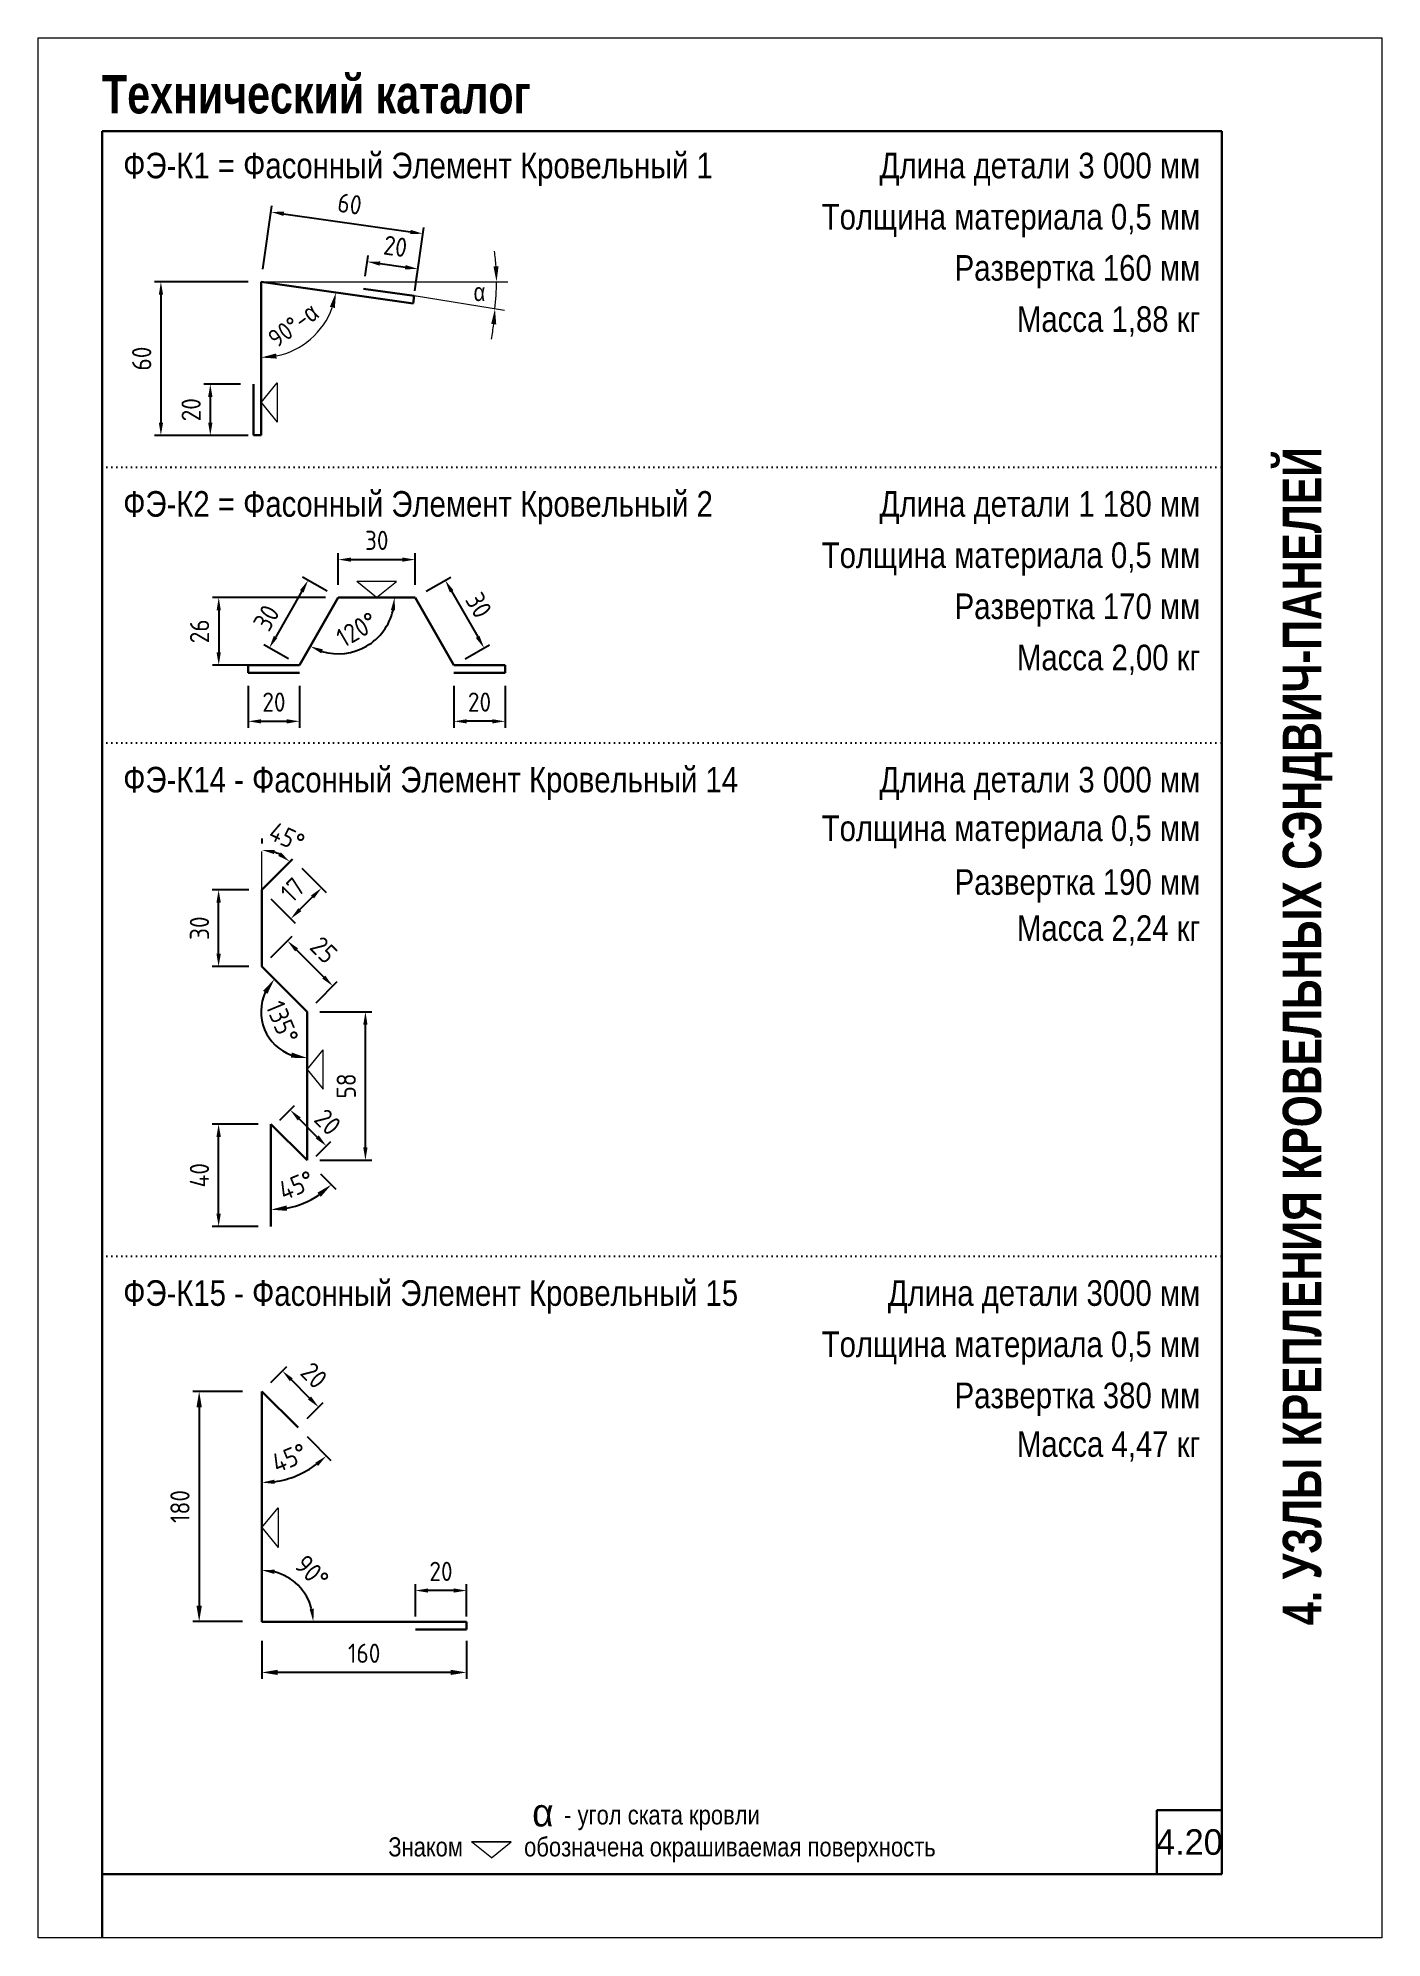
# Model space of a CAD drawing. Extents: x 5821 to 16321, y -13531 to 5774.
# Drawn here: x 15271 to 16321, y -11304 to -9819 of the extents above; entities that cross this region are included whole.
import ezdxf
from ezdxf.enums import TextEntityAlignment as Align

# ---------------------------------------------------------------- set-up
doc = ezdxf.new("R2010")
doc.units = 0
doc.header["$LTSCALE"] = 3
doc.linetypes.add('DOT2', pattern=[0.125, 0, -0.125])
doc.layers.get('0').update_dxf_attribs({"linetype": 'CONTINUOUS', "lineweight": 30})
doc.layers.get('DEFPOINTS').update_dxf_attribs({"linetype": 'CONTINUOUS'})
for name, color, linetype, lineweight in [('new_fill', 8, 'CONTINUOUS', 13), ('RAZMER', 7, 'CONTINUOUS', 9), ('Нащельники', 1, 'CONTINUOUS', 30)]:
    doc.layers.add(name, color=color, linetype=linetype, lineweight=lineweight)
doc.layers.add('Punktir', color=7, linetype='CONTINUOUS')
doc.styles.add('LOGO', font='HATTEN.TTF')
doc.styles.add('ROMANS', font='romans.shx', dxfattribs={"width": 0.85})
doc.styles.add('style1', font='ARIALN.TTF')
doc.styles.add('style2', font='impact.TTF')
doc.dimstyles.new('2.5', dxfattribs={"dimscale": 5, "dimtxt": 3, "dimasz": 2, "dimexe": 1, "dimexo": 2, "dimgap": 0, "dimtad": 0, "dimdec": 0, "dimlfac": 0.5, "dimzin": 9, "dimdsep": 46, "dimtxsty": 'ROMANS', "dimcen": -3, "dimdle": 1, "dimclrd": 256, "dimclre": 256, "dimclrt": 256, "dimadec": 0, "dimazin": 0, "dimtfac": 1, "dimtdec": 0, "dimtofl": 0, "dimtmove": 2, "dimatfit": 3, "dimfxl": 0, "dimtvp": 1, "dimtolj": 1, "dimtzin": 9, "dimarcsym": 0})
doc.dimstyles.new('5', dxfattribs={"dimscale": 5, "dimtxt": 3, "dimasz": 2.5, "dimexe": 1, "dimexo": 3, "dimgap": 0, "dimtad": 0, "dimdec": 0, "dimzin": 9, "dimdsep": 46, "dimtxsty": 'ROMANS', "dimblk2": 'OBLIQUE', "dimcen": -3, "dimdle": 1.5, "dimclrd": 256, "dimclre": 256, "dimclrt": 256, "dimadec": 0, "dimazin": 0, "dimtfac": 1, "dimtdec": 0, "dimtofl": 0, "dimtmove": 2, "dimatfit": 3, "dimfxl": 0, "dimtvp": 1, "dimtolj": 1, "dimtzin": 9, "dimarcsym": 0})
doc.dimstyles.get("Standard").update_dxf_attribs({"dimscale": 0, "dimtxt": 3, "dimasz": 3, "dimexe": 2.5, "dimexo": 2.5, "dimgap": 1.5, "dimtad": 0, "dimdec": 0, "dimzin": 9, "dimdsep": 46, "dimtxsty": 'ROMANS', "dimcen": -3, "dimdle": 1.25, "dimadec": 0, "dimazin": 0, "dimtfac": 0.75, "dimtdec": 0, "dimtofl": 0, "dimtmove": 2, "dimatfit": 3, "dimfxl": 0, "dimtvp": 1.5, "dimtolj": 1, "dimtzin": 0, "dimarcsym": 0})

msp = doc.modelspace()

# ---------------------------------------------------------------- texts
at = {"style": 'style1'}
for s, p in [('ФЭ-К1 = Фасонный Элемент Кровельный 1', (15337.63, -9928.41)), ('ФЭ-К2 = Фасонный Элемент Кровельный 2', (15337.63, -10192.89)), ('ФЭ-К14 - Фасонный Элемент Кровельный 14', (15337.63, -10408.4)), ('ФЭ-К15 - Фасонный Элемент Кровельный 15', (15337.63, -10809.66))]:
    msp.add_text(s, height=20, dxfattribs=at).set_placement(p)
for s, p in [('Длина детали 3 000 мм', (16179.09, -9928.41)), ('Толщина материала 0,5 мм', (16179.09, -9968.43)), ('Развертка 160 мм', (16179.09, -10008.43)), ('Масса 1,88 кг', (16179.09, -10048.43)), ('Длина детали 1 180 мм', (16179.09, -10192.89)), ('Толщина материала 0,5 мм', (16179.09, -10232.93)), ('Развертка 170 мм', (16179.09, -10272.91)), ('Масса 2,00 кг', (16179.09, -10312.91)), ('Длина детали 3 000 мм', (16179.09, -10408.4)), ('Толщина материала 0,5 мм', (16179.09, -10446.42)), ('Развертка 190 мм', (16179.09, -10488.42)), ('Масса 2,24 кг', (16179.09, -10524.4)), ('Длина детали 3000 мм', (16179.09, -10809.66)), ('Толщина материала 0,5 мм', (16179.09, -10849.7)), ('Развертка 380 мм', (16179.09, -10889.68)), ('Масса 4,47 кг', (16179.09, -10927.68))]:
    msp.add_text(s, height=20, dxfattribs=at).set_placement(p, align=Align.RIGHT)
for s, p in [('- угол ската кровли', (15758.59, -11215)), ('Знаком          обозначена окрашиваемая поверхность', (15758.59, -11240))]:
    msp.add_text(s, height=15, dxfattribs=at).set_placement(p, align=Align.CENTER)
at = {"insert": (15665.56, -11205.89), "char_height": 13, "attachment_point": 5, "style": 'style1'}
msp.add_mtext('\\A1;{\\fGreekS|b0|i0|c204|p0;\\H1.667x;a}', dxfattribs=at)
at = {"layer": 'new_fill', "style": 'style2'}
msp.add_text('Технический каталог', height=30, dxfattribs=at).set_placement((15321.1, -9877.69))
msp.add_text('4. УЗЛЫ КРЕПЛЕНИЯ КРОВЕЛЬНЫХ СЭНДВИЧ-ПАНЕЛЕЙ', height=30, rotation=90, dxfattribs=at).set_placement((16258.59, -10598.86), align=Align.MIDDLE_CENTER)
at = {"layer": 'new_fill', "style": 'LOGO'}
msp.add_text('4.20', height=20, dxfattribs=at).set_placement((16170.64, -11228.74), align=Align.MIDDLE_CENTER)
at = {"layer": 'RAZMER', "insert": (15616.01, -10017.4), "char_height": 14, "attachment_point": 5, "style": 'ROMANS'}
msp.add_mtext('\\A1;{\\fGreekS|b0|i0|c204|p0;α}', dxfattribs=at)

# ---------------------------------------------------------------- blocks, each defined once
blk = doc.blocks.new('*D1425')
at = {"layer": 'DEFPOINTS', "color": 0, "transparency": 16777216}
for p in [(15412.2, -10667.6), (15453, -10667.6), (15453, -10747.6)]:
    blk.add_point(p, dxfattribs=at)
at = {"layer": 'RAZMER', "lineweight": -2, "transparency": 16777216}
for p, q in [((15443, -10667.6), (15407.2, -10667.6)), ((15412.2, -10737.6), (15412.2, -10677.6)), ((15443, -10747.6), (15407.2, -10747.6))]:
    blk.add_line(p, q, dxfattribs=at)
at = {"layer": 'RAZMER', "transparency": 16777216}
for points in [[(15410.5, -10677.6), (15413.9, -10677.6), (15412.2, -10667.6)], [(15410.5, -10737.6), (15413.9, -10737.6), (15412.2, -10747.6)]]:
    blk.add_solid(points, dxfattribs=at)
at = {"layer": 'RAZMER', "transparency": 16777216, "insert": (15397.2, -10707.6), "char_height": 15, "attachment_point": 5, "rotation": 90, "style": 'ROMANS'}
blk.add_mtext('\\A1;40', dxfattribs=at)
blk = doc.blocks.new('*D1426')
at = {"layer": 'DEFPOINTS', "color": 0, "transparency": 16777216}
for p in [(15481.3, -10579.8), (15526.9, -10579.8), (15481.3, -10695.9)]:
    blk.add_point(p, dxfattribs=at)
at = {"layer": 'RAZMER', "lineweight": -2, "transparency": 16777216}
for p, q in [((15491.3, -10579.8), (15531.9, -10579.8)), ((15526.9, -10685.9), (15526.9, -10589.8)), ((15491.3, -10695.9), (15531.9, -10695.9))]:
    blk.add_line(p, q, dxfattribs=at)
at = {"layer": 'RAZMER', "transparency": 16777216}
for points in [[(15525.2, -10589.8), (15528.5, -10589.8), (15526.9, -10579.8)], [(15525.2, -10685.9), (15528.5, -10685.9), (15526.9, -10695.9)]]:
    blk.add_solid(points, dxfattribs=at)
at = {"layer": 'RAZMER', "transparency": 16777216, "insert": (15511.9, -10637.8), "char_height": 15, "attachment_point": 5, "rotation": 90, "style": 'ROMANS'}
blk.add_mtext('\\A1;58', dxfattribs=at)
blk = doc.blocks.new('*D1427')
at = {"layer": 'DEFPOINTS', "color": 0, "transparency": 16777216}
for p in [(15412.2, -10484.5), (15445.9, -10484.5), (15445.9, -10544.5)]:
    blk.add_point(p, dxfattribs=at)
at = {"layer": 'RAZMER', "lineweight": -2, "transparency": 16777216}
for p, q in [((15435.9, -10484.5), (15407.2, -10484.5)), ((15412.2, -10534.5), (15412.2, -10494.5)), ((15435.9, -10544.5), (15407.2, -10544.5))]:
    blk.add_line(p, q, dxfattribs=at)
at = {"layer": 'RAZMER', "transparency": 16777216}
for points in [[(15410.5, -10494.5), (15413.9, -10494.5), (15412.2, -10484.5)], [(15410.5, -10534.5), (15413.9, -10534.5), (15412.2, -10544.5)]]:
    blk.add_solid(points, dxfattribs=at)
at = {"layer": 'RAZMER', "transparency": 16777216, "insert": (15397.2, -10514.5), "char_height": 15, "attachment_point": 5, "rotation": 90, "style": 'ROMANS'}
blk.add_mtext('\\A1;30', dxfattribs=at)
blk = doc.blocks.new('*D1428')
at = {"layer": 'DEFPOINTS', "color": 0, "transparency": 16777216}
for p in [(15470, -10460.4), (15492.6, -10483.1), (15445.9, -10484.5)]:
    blk.add_point(p, dxfattribs=at)
at = {"layer": 'RAZMER', "lineweight": -2, "transparency": 16777216}
for p, q in [((15477.1, -10467.5), (15496.2, -10486.6)), ((15453, -10491.5), (15472.1, -10510.6)), ((15475.6, -10500), (15485.5, -10490.1))]:
    blk.add_line(p, q, dxfattribs=at)
at = {"layer": 'RAZMER', "transparency": 16777216}
for points in [[(15484.4, -10488.9), (15486.7, -10491.3), (15492.6, -10483.1)], [(15474.5, -10498.8), (15476.8, -10501.2), (15468.6, -10507.1)]]:
    blk.add_solid(points, dxfattribs=at)
at = {"layer": 'RAZMER', "transparency": 16777216, "insert": (15470, -10484.5), "char_height": 15, "attachment_point": 5, "rotation": 45, "style": 'ROMANS'}
blk.add_mtext('\\A1;17', dxfattribs=at)
blk = doc.blocks.new('*D1450')
at = {"layer": 'DEFPOINTS', "color": 0, "transparency": 16777216}
for p in [(15571.9, -9971.7), (15445.3, -10009.3), (15564.1, -10026.3)]:
    blk.add_point(p, dxfattribs=at)
at = {"layer": 'RAZMER', "lineweight": -2, "transparency": 16777216}
for p, q in [((15446.7, -9999.4), (15453.8, -9949.8)), ((15463, -9956.1), (15562, -9970.3)), ((15565.5, -10016.4), (15572.6, -9966.8))]:
    blk.add_line(p, q, dxfattribs=at)
at = {"layer": 'RAZMER', "transparency": 16777216}
for points in [[(15463.3, -9954.5), (15462.8, -9957.8), (15453.1, -9954.7)], [(15562.2, -9968.7), (15561.8, -9972), (15571.9, -9971.7)]]:
    blk.add_solid(points, dxfattribs=at)
at = {"layer": 'RAZMER', "transparency": 16777216, "insert": (15514.6, -9948.4), "char_height": 15, "attachment_point": 5, "rotation": 351.8624, "style": 'ROMANS'}
blk.add_mtext('\\A1;60', dxfattribs=at)
blk = doc.blocks.new('*D1429')
at = {"layer": 'DEFPOINTS', "color": 0, "transparency": 16777216}
for p in [(15568, -9999.3), (15525.4, -10014.7), (15565, -10020.3)]:
    blk.add_point(p, dxfattribs=at)
at = {"layer": 'RAZMER', "lineweight": -2, "transparency": 16777216}
for p, q in [((15526.8, -10004.8), (15529.1, -9988.7)), ((15538.3, -9995), (15558.1, -9997.9)), ((15566.4, -10010.4), (15568.7, -9994.3))]:
    blk.add_line(p, q, dxfattribs=at)
at = {"layer": 'RAZMER', "transparency": 16777216}
for points in [[(15538.5, -9993.4), (15538, -9996.7), (15528.4, -9993.6)], [(15558.3, -9996.2), (15557.8, -9999.5), (15568, -9999.3)]]:
    blk.add_solid(points, dxfattribs=at)
at = {"layer": 'RAZMER', "transparency": 16777216, "insert": (15550.3, -9981.6), "char_height": 15, "attachment_point": 5, "rotation": 351.8624, "style": 'ROMANS'}
blk.add_mtext('\\A1;20', dxfattribs=at)
blk = doc.blocks.new('*D1430')
at = {"layer": 'DEFPOINTS', "color": 0, "transparency": 16777216}
for p in [(15445.3, -10009.3), (15367.1, -10129.3), (15445.3, -10129.3)]:
    blk.add_point(p, dxfattribs=at)
at = {"layer": 'RAZMER', "lineweight": -2, "transparency": 16777216}
for p, q in [((15435.3, -10009.3), (15362.1, -10009.3)), ((15367.1, -10019.3), (15367.1, -10119.3)), ((15435.3, -10129.3), (15362.1, -10129.3))]:
    blk.add_line(p, q, dxfattribs=at)
at = {"layer": 'RAZMER', "transparency": 16777216}
for points in [[(15365.5, -10019.3), (15368.8, -10019.3), (15367.1, -10009.3)], [(15365.5, -10119.3), (15368.8, -10119.3), (15367.1, -10129.3)]]:
    blk.add_solid(points, dxfattribs=at)
at = {"layer": 'RAZMER', "transparency": 16777216, "insert": (15352.1, -10069.3), "char_height": 15, "attachment_point": 5, "rotation": 90, "style": 'ROMANS'}
blk.add_mtext('\\A1;60', dxfattribs=at)
blk = doc.blocks.new('*D1431')
at = {"layer": 'DEFPOINTS', "color": 0, "transparency": 16777216}
for p in [(15439.3, -10089.3), (15405.7, -10129.3), (15439.3, -10129.3)]:
    blk.add_point(p, dxfattribs=at)
at = {"layer": 'RAZMER', "lineweight": -2, "transparency": 16777216}
for p, q in [((15429.3, -10089.3), (15400.7, -10089.3)), ((15405.7, -10099.3), (15405.7, -10119.3)), ((15429.3, -10129.3), (15400.7, -10129.3))]:
    blk.add_line(p, q, dxfattribs=at)
at = {"layer": 'RAZMER', "transparency": 16777216}
for points in [[(15404, -10099.3), (15407.4, -10099.3), (15405.7, -10089.3)], [(15404, -10119.3), (15407.4, -10119.3), (15405.7, -10129.3)]]:
    blk.add_solid(points, dxfattribs=at)
at = {"layer": 'RAZMER', "transparency": 16777216, "insert": (15390.7, -10109.3), "char_height": 15, "attachment_point": 5, "rotation": 90, "style": 'ROMANS'}
blk.add_mtext('\\A1;20', dxfattribs=at)
blk = doc.blocks.new('*D1432')
at = {"layer": 'DEFPOINTS', "color": 0, "transparency": 16777216}
for p in [(15445.3, -10009.3), (15445.3, -10009.3), (15564.1, -10026.3), (15493.6, -10043.6), (15445.3, -10129.3)]:
    blk.add_point(p, dxfattribs=at)
at = {"layer": 'RAZMER', "color": 0, "lineweight": 0, "transparency": 16777216}
blk.add_arc((15445.3, -10009.3), 59.2, 281.6304, 340.232, dxfattribs=at)
at = {"layer": 'RAZMER', "color": 0, "transparency": 16777216}
for points in [[(15499.1, -10028.8), (15503, -10029.8), (15503.9, -10017.7)], [(15457.5, -10069.3), (15457.1, -10065.3), (15445.3, -10068.5)]]:
    blk.add_solid(points, dxfattribs=at)
at = {"layer": 'RAZMER', "color": 0, "transparency": 16777216, "insert": (15470.5, -10043.3), "char_height": 14, "attachment_point": 5, "rotation": 36.4795, "style": 'ROMANS'}
blk.add_mtext('\\A1;{\\Fromans.shx|c204;90}°{\\Fromans.shx|c204;-\\fGreekS|b0|i0|c204|p0;α}', dxfattribs=at)
blk = doc.blocks.new('*D1433')
at = {"layer": 'DEFPOINTS', "color": 0, "transparency": 16777216}
for p in [(15468.1, -10656.5), (15453, -10671.6), (15481.3, -10699.9)]:
    blk.add_point(p, dxfattribs=at)
at = {"layer": 'RAZMER', "lineweight": -2, "transparency": 16777216}
for p, q in [((15460.1, -10664.5), (15471.6, -10653)), ((15489.3, -10677.7), (15475.2, -10663.6)), ((15488.4, -10692.8), (15499.9, -10681.3))]:
    blk.add_line(p, q, dxfattribs=at)
at = {"layer": 'RAZMER', "transparency": 16777216}
for points in [[(15476.3, -10662.4), (15474, -10664.8), (15468.1, -10656.5)], [(15490.5, -10676.5), (15488.1, -10678.9), (15496.4, -10684.8)]]:
    blk.add_solid(points, dxfattribs=at)
at = {"layer": 'RAZMER', "transparency": 16777216, "insert": (15497.4, -10666), "char_height": 15, "attachment_point": 5, "rotation": 315, "style": 'ROMANS'}
blk.add_mtext('\\A1;20', dxfattribs=at)
blk = doc.blocks.new('*D1434')
at = {"layer": 'DEFPOINTS', "color": 0, "transparency": 16777216}
for p in [(15453, -10667.6), (15453, -10667.6), (15481.3, -10695.9), (15470.3, -10732.2), (15453, -10747.6)]:
    blk.add_point(p, dxfattribs=at)
at = {"layer": 'RAZMER', "lineweight": -2, "transparency": 16777216}
blk.add_line((15491.9, -10706.5), (15503.8, -10718.4), dxfattribs=at)
blk.add_arc((15453, -10667.6), 66.9, 280.7228, 304.2772, dxfattribs=at)
at = {"layer": 'RAZMER', "transparency": 16777216}
for points in [[(15489.4, -10721.2), (15492, -10724.5), (15500.3, -10714.9)], [(15465.7, -10735.4), (15465.3, -10731.2), (15453, -10734.5)]]:
    blk.add_solid(points, dxfattribs=at)
at = {"layer": 'RAZMER', "transparency": 16777216, "insert": (15472.9, -10715.5), "char_height": 15, "attachment_point": 5, "rotation": 22.5, "style": 'ROMANS'}
blk.add_mtext('\\A1;45°', dxfattribs=at)
blk = doc.blocks.new('_OBLIQUE')
at = {"color": 0, "linetype": 'ByBlock'}
blk.add_line((-0.5, -0.5), (0.5, 0.5), dxfattribs=at)
blk = doc.blocks.new('*D1435')
at = {"layer": 'DEFPOINTS', "color": 0, "transparency": 16777216}
for p in [(15466, -10524.4), (15445.9, -10544.5), (15481.3, -10579.8)]:
    blk.add_point(p, dxfattribs=at)
at = {"layer": 'RAZMER', "lineweight": -2, "transparency": 16777216}
for p, q in [((15453, -10537.4), (15469.6, -10520.8)), ((15494.3, -10552.7), (15473.1, -10531.5)), ((15488.4, -10572.8), (15504.9, -10556.2))]:
    blk.add_line(p, q, dxfattribs=at)
at = {"layer": 'RAZMER', "transparency": 16777216}
for points in [[(15474.3, -10530.3), (15471.9, -10532.6), (15466, -10524.4)], [(15495.5, -10551.5), (15493.1, -10553.8), (15501.4, -10559.7)]]:
    blk.add_solid(points, dxfattribs=at)
at = {"layer": 'RAZMER', "transparency": 16777216, "insert": (15494.3, -10531.5), "char_height": 15, "attachment_point": 5, "rotation": 315, "style": 'ROMANS'}
blk.add_mtext('\\A1;25', dxfattribs=at)
blk = doc.blocks.new('*D1436')
at = {"layer": 'DEFPOINTS', "color": 0, "transparency": 16777216}
for p in [(15445.9, -10544.5), (15445.3, -10579.8), (15481.3, -10579.8), (15481.3, -10579.8), (15481.3, -10699.9)]:
    blk.add_point(p, dxfattribs=at)
at = {"layer": 'RAZMER', "lineweight": -2, "transparency": 16777216}
blk.add_arc((15481.3, -10579.8), 36, 154.9695, 250.0305, dxfattribs=at)
at = {"layer": 'RAZMER', "transparency": 16777216}
for points in [[(15446.9, -10563.4), (15450.3, -10565.8), (15455.8, -10554.3)], [(15469.4, -10611.7), (15468.6, -10615.8), (15481.3, -10615.9)]]:
    blk.add_solid(points, dxfattribs=at)
at = {"layer": 'RAZMER', "transparency": 16777216, "insert": (15461.9, -10587.9), "char_height": 15, "attachment_point": 5, "rotation": 292.5, "style": 'ROMANS'}
blk.add_mtext('\\A1;135°', dxfattribs=at)
blk = doc.blocks.new('*D1437')
at = {"layer": 'DEFPOINTS', "color": 0, "transparency": 16777216}
for p in [(15445.9, -10454.5), (15454, -10454.4), (15474.2, -10456.2), (15445.9, -10484.5), (15445.9, -10484.5)]:
    blk.add_point(p, dxfattribs=at)
at = {"layer": 'RAZMER', "lineweight": -2, "transparency": 16777216}
blk.add_line((15445.9, -10444.5), (15445.9, -10448.4), dxfattribs=at)
blk.add_arc((15445.9, -10484.5), 31.1, 63.5131, 71.4869, dxfattribs=at)
at = {"layer": 'RAZMER', "transparency": 16777216}
for points in [[(15455.5, -10456.6), (15456.1, -10453.3), (15445.9, -10453.4)], [(15460.8, -10455.3), (15458.8, -10458), (15467.9, -10462.5)]]:
    blk.add_solid(points, dxfattribs=at)
at = {"layer": 'RAZMER', "transparency": 16777216, "insert": (15465.5, -10443.3), "char_height": 15, "attachment_point": 5, "rotation": 334.6126, "style": 'ROMANS'}
blk.add_mtext('\\A1;45°', dxfattribs=at)
blk = doc.blocks.new('*D1438')
at = {"layer": 'DEFPOINTS', "color": 0, "transparency": 16777216}
for p in [(15445.9, -11056.5), (15605.9, -11056.5), (15445.9, -11096.2)]:
    blk.add_point(p, dxfattribs=at)
at = {"layer": 'RAZMER', "lineweight": -2, "transparency": 16777216}
for p, q in [((15445.9, -11071.5), (15445.9, -11101.2)), ((15605.9, -11071.5), (15605.9, -11101.2)), ((15593.4, -11096.2), (15458.4, -11096.2))]:
    blk.add_line(p, q, dxfattribs=at)
at = {"layer": 'RAZMER', "transparency": 16777216}
for points in [[(15458.4, -11094.1), (15458.4, -11098.2), (15445.9, -11096.2)], [(15593.4, -11094.1), (15593.4, -11098.2), (15605.9, -11096.2)]]:
    blk.add_solid(points, dxfattribs=at)
at = {"layer": 'RAZMER', "transparency": 16777216, "insert": (15525.9, -11081.2), "char_height": 15, "attachment_point": 5, "style": 'ROMANS'}
blk.add_mtext('\\A1;160', dxfattribs=at)
blk = doc.blocks.new('*D1439')
at = {"layer": 'DEFPOINTS', "color": 0, "transparency": 16777216}
for p in [(15565.9, -11032.2), (15565.9, -11062.5), (15605.9, -11062.5)]:
    blk.add_point(p, dxfattribs=at)
at = {"layer": 'RAZMER', "lineweight": -2, "transparency": 16777216}
for p, q in [((15565.9, -11052.5), (15565.9, -11027.2)), ((15595.9, -11032.2), (15575.9, -11032.2)), ((15605.9, -11052.5), (15605.9, -11027.2))]:
    blk.add_line(p, q, dxfattribs=at)
at = {"layer": 'RAZMER', "transparency": 16777216}
for points in [[(15575.9, -11030.5), (15575.9, -11033.8), (15565.9, -11032.2)], [(15595.9, -11030.5), (15595.9, -11033.8), (15605.9, -11032.2)]]:
    blk.add_solid(points, dxfattribs=at)
at = {"layer": 'RAZMER', "transparency": 16777216, "insert": (15585.9, -11017.2), "char_height": 15, "attachment_point": 5, "style": 'ROMANS'}
blk.add_mtext('\\A1;20', dxfattribs=at)
blk = doc.blocks.new('*D1440')
at = {"layer": 'DEFPOINTS', "color": 0, "transparency": 16777216}
for p in [(15445.9, -10876.5), (15397, -11056.5), (15445.9, -11056.5)]:
    blk.add_point(p, dxfattribs=at)
at = {"layer": 'RAZMER', "lineweight": -2, "transparency": 16777216}
for p, q in [((15430.9, -10876.5), (15392, -10876.5)), ((15397, -10889), (15397, -11044)), ((15430.9, -11056.5), (15392, -11056.5))]:
    blk.add_line(p, q, dxfattribs=at)
at = {"layer": 'RAZMER', "transparency": 16777216}
for points in [[(15394.9, -10889), (15399.1, -10889), (15397, -10876.5)], [(15394.9, -11044), (15399.1, -11044), (15397, -11056.5)]]:
    blk.add_solid(points, dxfattribs=at)
at = {"layer": 'RAZMER', "transparency": 16777216, "insert": (15382, -10966.5), "char_height": 15, "attachment_point": 5, "rotation": 90, "style": 'ROMANS'}
blk.add_mtext('\\A1;180', dxfattribs=at)
blk = doc.blocks.new('*D1441')
at = {"layer": 'DEFPOINTS', "color": 0, "transparency": 16777216}
for p in [(15462, -10860.5), (15445.9, -10876.5), (15474.2, -10904.8)]:
    blk.add_point(p, dxfattribs=at)
at = {"layer": 'RAZMER', "lineweight": -2, "transparency": 16777216}
for p, q in [((15453, -10869.5), (15465.5, -10857)), ((15483.2, -10881.7), (15469.1, -10867.6)), ((15481.3, -10897.8), (15493.8, -10885.2))]:
    blk.add_line(p, q, dxfattribs=at)
at = {"layer": 'RAZMER', "transparency": 16777216}
for points in [[(15470.2, -10866.4), (15467.9, -10868.7), (15462, -10860.5)], [(15484.4, -10880.5), (15482, -10882.9), (15490.3, -10888.8)]]:
    blk.add_solid(points, dxfattribs=at)
at = {"layer": 'RAZMER', "transparency": 16777216, "insert": (15486.7, -10864), "char_height": 15, "attachment_point": 5, "rotation": 315, "style": 'ROMANS'}
blk.add_mtext('\\A1;20', dxfattribs=at)
blk = doc.blocks.new('*D1442')
at = {"layer": 'DEFPOINTS', "color": 0, "transparency": 16777216}
for p in [(15445.9, -10876.5), (15445.9, -10876.5), (15474.2, -10904.8), (15445.9, -10931.5), (15464.4, -10945.4)]:
    blk.add_point(p, dxfattribs=at)
at = {"layer": 'RAZMER', "lineweight": -2, "transparency": 16777216}
for p, q in [((15481.3, -10911.9), (15499.9, -10930.5)), ((15445.9, -10941.5), (15445.9, -10952.8))]:
    blk.add_line(p, q, dxfattribs=at)
blk.add_arc((15445.9, -10876.5), 71.3, 278.0444, 306.9556, dxfattribs=at)
at = {"layer": 'RAZMER', "transparency": 16777216}
for points in [[(15487.7, -10932.3), (15489.9, -10934.8), (15496.3, -10927)], [(15456, -10948.8), (15455.8, -10945.5), (15445.9, -10947.8)]]:
    blk.add_solid(points, dxfattribs=at)
at = {"layer": 'RAZMER', "transparency": 16777216, "insert": (15467.5, -10928.5), "char_height": 15, "attachment_point": 5, "rotation": 22.5, "style": 'ROMANS'}
blk.add_mtext('\\A1;45°', dxfattribs=at)
blk = doc.blocks.new('*D1443')
at = {"layer": 'DEFPOINTS', "color": 0, "transparency": 16777216}
for p in [(15445.9, -10876.5), (15480.8, -11036.4), (15445.9, -11056.5), (15445.9, -11056.5), (15605.9, -11056.5)]:
    blk.add_point(p, dxfattribs=at)
at = {"layer": 'RAZMER', "lineweight": -2, "transparency": 16777216}
blk.add_arc((15445.9, -11056.5), 40.2, 14.2852, 75.7148, dxfattribs=at)
at = {"layer": 'RAZMER', "transparency": 16777216}
for points in [[(15455.7, -11019.2), (15456.1, -11015.9), (15445.9, -11016.3)], [(15486.6, -11046.4), (15483.3, -11046.8), (15486.2, -11056.5)]]:
    blk.add_solid(points, dxfattribs=at)
at = {"layer": 'RAZMER', "transparency": 16777216, "insert": (15485, -11017.5), "char_height": 15, "attachment_point": 5, "rotation": 315, "style": 'ROMANS'}
blk.add_mtext('\\A1;90°', dxfattribs=at)
blk = doc.blocks.new('*D1444')
at = {"layer": 'DEFPOINTS', "color": 0, "transparency": 16777216}
for p in [(15435.4, -10315), (15475.4, -10315), (15475.4, -10352.8)]:
    blk.add_point(p, dxfattribs=at)
at = {"layer": 'RAZMER', "lineweight": -2, "transparency": 16777216}
for p, q in [((15435.4, -10325), (15435.4, -10357.8)), ((15475.4, -10325), (15475.4, -10357.8)), ((15445.4, -10352.8), (15465.4, -10352.8))]:
    blk.add_line(p, q, dxfattribs=at)
at = {"layer": 'RAZMER', "transparency": 16777216}
for points in [[(15445.4, -10351.2), (15445.4, -10354.5), (15435.4, -10352.8)], [(15465.4, -10351.2), (15465.4, -10354.5), (15475.4, -10352.8)]]:
    blk.add_solid(points, dxfattribs=at)
at = {"layer": 'RAZMER', "transparency": 16777216, "insert": (15455.4, -10337.8), "char_height": 15, "attachment_point": 5, "style": 'ROMANS'}
blk.add_mtext('\\A1;20', dxfattribs=at)
blk = doc.blocks.new('*D1445')
at = {"layer": 'DEFPOINTS', "color": 0, "transparency": 16777216}
for p in [(15505.7, -10256.1), (15451.8, -10295.5), (15475.4, -10309)]:
    blk.add_point(p, dxfattribs=at)
at = {"layer": 'RAZMER', "lineweight": -2, "transparency": 16777216}
for p, q in [((15497, -10251.1), (15477.8, -10240.1)), ((15477.1, -10251.2), (15456.8, -10286.8)), ((15466.7, -10304), (15447.5, -10293))]:
    blk.add_line(p, q, dxfattribs=at)
at = {"layer": 'RAZMER', "transparency": 16777216}
for points in [[(15475.7, -10250.4), (15478.6, -10252.1), (15482.1, -10242.6)], [(15455.3, -10286), (15458.2, -10287.6), (15451.8, -10295.5)]]:
    blk.add_solid(points, dxfattribs=at)
at = {"layer": 'RAZMER', "transparency": 16777216, "insert": (15449.5, -10271.9), "char_height": 15, "attachment_point": 5, "rotation": 60.1883, "style": 'ROMANS'}
blk.add_mtext('\\A1;30', dxfattribs=at)
blk = doc.blocks.new('*D1446')
at = {"layer": 'DEFPOINTS', "color": 0, "transparency": 16777216}
for p in [(15565.7, -10226.4), (15505.7, -10256.1), (15565.7, -10256.1)]:
    blk.add_point(p, dxfattribs=at)
at = {"layer": 'RAZMER', "lineweight": -2, "transparency": 16777216}
for p, q in [((15505.7, -10246.1), (15505.7, -10221.4)), ((15515.7, -10226.4), (15555.7, -10226.4)), ((15565.7, -10246.1), (15565.7, -10221.4))]:
    blk.add_line(p, q, dxfattribs=at)
at = {"layer": 'RAZMER', "transparency": 16777216}
for points in [[(15515.7, -10224.8), (15515.7, -10228.1), (15505.7, -10226.4)], [(15555.7, -10224.8), (15555.7, -10228.1), (15565.7, -10226.4)]]:
    blk.add_solid(points, dxfattribs=at)
at = {"layer": 'RAZMER', "transparency": 16777216, "insert": (15535.7, -10211.4), "char_height": 15, "attachment_point": 5, "style": 'ROMANS'}
blk.add_mtext('\\A1;30', dxfattribs=at)
blk = doc.blocks.new('*D1447')
at = {"layer": 'DEFPOINTS', "color": 0, "transparency": 16777216}
for p in [(15505.7, -10256.1), (15412.3, -10309), (15475.4, -10309)]:
    blk.add_point(p, dxfattribs=at)
at = {"layer": 'RAZMER', "lineweight": -2, "transparency": 16777216}
for p, q in [((15495.7, -10256.1), (15407.3, -10256.1)), ((15412.3, -10266.1), (15412.3, -10299)), ((15465.4, -10309), (15407.3, -10309))]:
    blk.add_line(p, q, dxfattribs=at)
at = {"layer": 'RAZMER', "transparency": 16777216}
for points in [[(15410.6, -10266.1), (15413.9, -10266.1), (15412.3, -10256.1)], [(15410.6, -10299), (15413.9, -10299), (15412.3, -10309)]]:
    blk.add_solid(points, dxfattribs=at)
at = {"layer": 'RAZMER', "transparency": 16777216, "insert": (15397.3, -10282.5), "char_height": 15, "attachment_point": 5, "rotation": 90, "style": 'ROMANS'}
blk.add_mtext('\\A1;26', dxfattribs=at)
blk = doc.blocks.new('*D1448')
at = {"layer": 'DEFPOINTS', "color": 0, "transparency": 16777216}
for p in [(15505.7, -10256.1), (15505.7, -10256.1), (15559.7, -10256.1), (15513.4, -10299.3), (15475.4, -10309)]:
    blk.add_point(p, dxfattribs=at)
at = {"layer": 'RAZMER', "lineweight": -2, "transparency": 16777216}
blk.add_arc((15505.7, -10256.1), 43.9, 253.2534, 346.9349, dxfattribs=at)
at = {"layer": 'RAZMER', "transparency": 16777216}
for points in [[(15546.8, -10265.8), (15550.1, -10266.2), (15549.6, -10256.1)], [(15492.4, -10299.7), (15493.7, -10296.6), (15483.8, -10294.2)]]:
    blk.add_solid(points, dxfattribs=at)
at = {"layer": 'RAZMER', "transparency": 16777216, "insert": (15520.2, -10281.1), "char_height": 15, "attachment_point": 5, "rotation": 30.0942, "style": 'ROMANS'}
blk.add_mtext('\\A1;120°', dxfattribs=at)
blk = doc.blocks.new('*D1449')
at = {"layer": 'DEFPOINTS', "color": 0, "transparency": 16777216}
for p in [(15565.7, -10256.1), (15619.6, -10295.5), (15596, -10309)]:
    blk.add_point(p, dxfattribs=at)
at = {"layer": 'RAZMER', "lineweight": -2, "transparency": 16777216}
for p, q in [((15574.4, -10251.1), (15593.6, -10240.1)), ((15594.2, -10251.2), (15614.6, -10286.8)), ((15604.7, -10304), (15623.9, -10293))]:
    blk.add_line(p, q, dxfattribs=at)
at = {"layer": 'RAZMER', "transparency": 16777216}
for points in [[(15595.7, -10250.4), (15592.8, -10252.1), (15589.2, -10242.6)], [(15616, -10286), (15613.1, -10287.6), (15619.6, -10295.5)]]:
    blk.add_solid(points, dxfattribs=at)
at = {"layer": 'RAZMER', "transparency": 16777216, "insert": (15615.4, -10262), "char_height": 15, "attachment_point": 5, "rotation": 299.8117, "style": 'ROMANS'}
blk.add_mtext('\\A1;30', dxfattribs=at)
blk = doc.blocks.new('*D1451')
at = {"layer": 'DEFPOINTS', "color": 0, "transparency": 16777216}
for p in [(15596, -10315), (15636, -10315), (15596, -10352.8)]:
    blk.add_point(p, dxfattribs=at)
at = {"layer": 'RAZMER', "lineweight": -2, "transparency": 16777216}
for p, q in [((15596, -10325), (15596, -10357.8)), ((15636, -10325), (15636, -10357.8)), ((15626, -10352.8), (15606, -10352.8))]:
    blk.add_line(p, q, dxfattribs=at)
at = {"layer": 'RAZMER', "transparency": 16777216}
for points in [[(15606, -10351.2), (15606, -10354.5), (15596, -10352.8)], [(15626, -10351.2), (15626, -10354.5), (15636, -10352.8)]]:
    blk.add_solid(points, dxfattribs=at)
at = {"layer": 'RAZMER', "transparency": 16777216, "insert": (15616, -10337.8), "char_height": 15, "attachment_point": 5, "style": 'ROMANS'}
blk.add_mtext('\\A1;20', dxfattribs=at)

# ---------------------------------------------------------------- dimensions: what is measured, and where the dimension line sits
at = {"layer": 'RAZMER'}
for p1, p2, distance, dimstyle, picture, middle in [((15445.32, -10009.27), (15564.11, -10026.26), 55.1, '2.5', '*D1450', (15514.64, -9948.37)), ((15525.36, -10014.66), (15564.96, -10020.32), 21.27, '2.5', '*D1429', (15550.3, -9981.59)), ((15445.94, -10484.47), (15469.99, -10460.43), -32, '2.5', '*D1428', (15469.99, -10484.47)), ((15481.3, -10579.82), (15445.94, -10544.47), -28.4, '2.5', '*D1435', (15494.31, -10531.46)), ((15474.23, -10904.83), (15445.94, -10876.55), -22.7, '2.5', '*D1441', (15486.74, -10864.03)), ((15445.94, -10876.55), (15445.94, -11056.55), -48.96, '5', '*D1440', (15381.99, -10966.55)), ((15605.94, -11062.55), (15565.94, -11062.55), -30.39, '2.5', '*D1439', (15585.94, -11017.16)), ((15605.94, -11056.55), (15445.94, -11056.55), 39.62, '5', '*D1438', (15525.94, -11081.17))]:
    dim = msp.add_aligned_dim(p1=p1, p2=p2, distance=distance, dimstyle=dimstyle, dxfattribs=at)
    dim.commit()
    dim.dimension.update_dxf_attribs({"geometry": picture, "text_midpoint": middle})
for base, p1, p2, picture, middle in [((15367.13, -10129.27), (15445.32, -10009.27), (15445.32, -10129.27), '*D1430', (15352.13, -10069.27)), ((15405.7, -10129.27), (15439.32, -10089.27), (15439.32, -10129.27), '*D1431', (15390.7, -10109.27)), ((15412.28, -10308.97), (15505.67, -10256.06), (15475.36, -10308.97), '*D1447', (15397.28, -10282.51)), ((15412.2, -10484.47), (15445.94, -10544.47), (15445.94, -10484.47), '*D1427', (15397.2, -10514.47)), ((15526.88, -10579.82), (15481.3, -10695.86), (15481.3, -10579.82), '*D1426', (15511.88, -10637.84)), ((15412.2, -10667.58), (15453.02, -10747.58), (15453.02, -10667.58), '*D1425', (15397.2, -10707.58))]:
    dim = msp.add_linear_dim(base=base, p1=p1, p2=p2, angle=90, dimstyle='2.5', dxfattribs=at)
    dim.commit()
    dim.dimension.update_dxf_attribs({"geometry": picture, "text_midpoint": middle})
dim = msp.add_angular_dim_2l(base=(15493.58, -10043.6), line1=((15445.32, -10009.27), (15445.32, -10129.27)), line2=((15445.32, -10009.27), (15564.11, -10026.26)), text='{\\Fromans.shx|c204;90}°{\\Fromans.shx|c204;-\\fGreekS|b0|i0|c204|p0;α}', dimstyle='Standard', override={"dimscale": 1, "dimtxt": 14, "dimasz": 12, "dimlwd": 0}, dxfattribs=at)
dim.commit()
dim.dimension.update_dxf_attribs({"geometry": '*D1432', "text_midpoint": (15470.48, -10043.29), "dimtype": 162})
for base, p1, p2, picture, middle in [((15565.67, -10226.43), (15505.67, -10256.06), (15565.67, -10256.06), '*D1446', (15535.67, -10211.43)), ((15475.36, -10352.85), (15435.36, -10314.97), (15475.36, -10314.97), '*D1444', (15455.36, -10337.85))]:
    dim = msp.add_linear_dim(base=base, p1=p1, p2=p2, dimstyle='2.5', dxfattribs=at)
    dim.commit()
    dim.dimension.update_dxf_attribs({"geometry": picture, "text_midpoint": middle})
for base, p1, p2, angle, picture, middle in [((15451.79, -10295.46), (15505.67, -10256.06), (15475.36, -10308.97), 240.1883, '*D1445', (15449.55, -10271.86)), ((15619.56, -10295.46), (15565.67, -10256.06), (15595.99, -10308.97), 299.8117, '*D1449', (15615.44, -10261.99)), ((15468.09, -10656.51), (15481.3, -10699.86), (15453.02, -10671.58), 135, '*D1433', (15497.37, -10666.02))]:
    dim = msp.add_linear_dim(base=base, p1=p1, p2=p2, angle=angle, dimstyle='2.5', dxfattribs=at)
    dim.commit()
    dim.dimension.update_dxf_attribs({"geometry": picture, "text_midpoint": middle, "dimtype": 161})
for base, line1, line2, dimstyle, picture, middle in [((15513.4, -10299.33), ((15475.36, -10308.97), (15505.67, -10256.06)), ((15505.67, -10256.06), (15559.67, -10256.06)), '2.5', '*D1448', (15520.19, -10281.11)), ((15445.25, -10579.82), ((15481.3, -10699.86), (15481.3, -10579.82)), ((15445.94, -10544.47), (15481.3, -10579.82)), '5', '*D1436', (15461.86, -10587.88)), ((15470.33, -10732.19), ((15453.02, -10667.58), (15453.02, -10747.58)), ((15453.02, -10667.58), (15481.3, -10695.86)), '5', '*D1434', (15472.87, -10715.52)), ((15464.39, -10945.4), ((15445.94, -10931.53), (15445.94, -10876.55)), ((15445.94, -10876.55), (15474.23, -10904.83)), '2.5', '*D1442', (15467.48, -10928.55)), ((15480.77, -11036.44), ((15445.94, -11056.55), (15605.94, -11056.55)), ((15445.94, -11056.55), (15445.94, -10876.55)), '2.5', '*D1443', (15484.99, -11017.51))]:
    dim = msp.add_angular_dim_2l(base=base, line1=line1, line2=line2, dimstyle=dimstyle, dxfattribs=at)
    dim.commit()
    dim.dimension.update_dxf_attribs({"geometry": picture, "text_midpoint": middle})
dim = msp.add_linear_dim(base=(15595.99, -10352.85), p1=(15635.99, -10314.97), p2=(15595.99, -10314.97), angle=180, dimstyle='2.5', override={"dimlfac": 0.5, "dimtxsty": 'ROMANS', "dimsah": 1, "dimtolj": 1}, dxfattribs=at)
dim.commit()
dim.dimension.update_dxf_attribs({"geometry": '*D1451', "text_midpoint": (15615.99, -10337.85)})
dim = msp.add_angular_dim_2l(base=(15453.99, -10454.44), line1=((15445.94, -10484.47), (15445.94, -10454.47)), line2=((15445.94, -10484.47), (15474.23, -10456.18)), dimstyle='2.5', dxfattribs=at)
dim.commit()
dim.dimension.update_dxf_attribs({"geometry": '*D1437', "text_midpoint": (15465.49, -10443.27), "dimtype": 162})

# ---------------------------------------------------------------- linework, layer by layer
at = {"color": 1}
for p, q in [((16196.09, -9891.59), (15321.09, -9891.59)), ((15321.09, -9891.59), (15321.09, -11303.74)), ((16196.09, -9891.59), (16196.09, -11253.74)), ((16145.18, -11203.74), (16196.09, -11203.74)), ((16145.18, -11203.74), (16145.18, -11253.74)), ((16196.09, -11253.74), (15321.09, -11253.74))]:
    msp.add_line(p, q, dxfattribs=at)
at = {"layer": 'Punktir', "linetype": 'DOT2', "ltscale": 10}
for p, q in [((15321.09, -10154.07), (16196.09, -10154.07)), ((15321.09, -10369.58), (16196.09, -10369.58)), ((15321.09, -10770.85), (16196.09, -10770.85))]:
    msp.add_line(p, q, dxfattribs=at)
at = {"layer": 'RAZMER'}
for p, q in [((15445.32, -10009.27), (15638.21, -10009.27)), ((15635.54, -10031.65), (15564.96, -10020.32)), ((15445.32, -10103.61), (15457.98, -10088.22)), ((15457.98, -10088.22), (15457.98, -10119)), ((15445.32, -10103.61), (15457.98, -10119)), ((15551.07, -10243.41), (15520.28, -10243.41)), ((15535.67, -10256.06), (15520.28, -10243.41)), ((15535.67, -10256.06), (15551.07, -10243.41)), ((15445.94, -10484.47), (15445.94, -10454.47)), ((15481.3, -10624.98), (15493.96, -10609.59)), ((15493.96, -10640.38), (15493.96, -10609.59)), ((15481.3, -10624.98), (15493.96, -10640.38)), ((15445.94, -10983.02), (15458.6, -10967.63)), ((15458.6, -10967.63), (15458.6, -10998.41)), ((15445.94, -10983.02), (15458.6, -10998.41)), ((15625.29, -11241.19), (15609.89, -11228.53)), ((15640.68, -11228.53), (15609.89, -11228.53)), ((15625.29, -11241.19), (15609.89, -11228.53)), ((15609.89, -11228.53), (15640.68, -11228.53)), ((15625.29, -11241.19), (15640.68, -11228.53)), ((15625.29, -11241.19), (15640.68, -11228.53))]:
    msp.add_line(p, q, dxfattribs=at)
msp.add_lwpolyline([(15271.09, -9818.74), (16321.09, -9818.74), (16321.09, -11303.74), (15271.09, -11303.74)], close=True, dxfattribs=at)
at = {"layer": 'RAZMER', "lineweight": 0}
for centre, start, end in [((15445.32, -10009.27), 3.73746, 7.47491), ((15445.32, -10009.27), 353.40014, 0), ((15444.33, -10021.23), 349.66268, 353.40014)]:
    msp.add_arc(centre, 183.99, start, end, dxfattribs=at)
at = {"layer": 'RAZMER'}
for points in [[(15626.92, -9997.34), (15630.92, -9997.21), (15629.31, -10009.27)], [(15629.1, -10042.54), (15625.11, -10042.21), (15628.1, -10030.42)]]:
    msp.add_solid(points, dxfattribs=at)
at = {"layer": 'Нащельники'}
for p, q in [((15445.32, -10009.27), (15564.11, -10026.26)), ((15445.32, -10009.27), (15445.32, -10129.27)), ((15525.36, -10014.66), (15564.96, -10020.32)), ((15564.96, -10020.32), (15564.11, -10026.26)), ((15439.32, -10089.27), (15439.32, -10129.27)), ((15439.32, -10129.27), (15445.32, -10129.27)), ((15475.36, -10308.97), (15505.67, -10256.06)), ((15505.67, -10256.06), (15565.67, -10256.06)), ((15595.99, -10308.97), (15565.67, -10256.06)), ((15435.36, -10308.97), (15435.36, -10314.97)), ((15435.36, -10308.97), (15475.36, -10308.97)), ((15435.36, -10314.97), (15475.36, -10314.97)), ((15635.99, -10308.97), (15595.99, -10308.97)), ((15635.99, -10314.97), (15595.99, -10314.97)), ((15635.99, -10308.97), (15635.99, -10314.97)), ((15445.94, -10484.47), (15469.99, -10460.43)), ((15445.94, -10544.47), (15445.94, -10484.47)), ((15445.94, -10544.47), (15481.3, -10579.82)), ((15481.3, -10695.86), (15481.3, -10579.82)), ((15453.02, -10667.58), (15453.02, -10747.58)), ((15453.02, -10667.58), (15481.3, -10695.86)), ((15445.94, -10876.55), (15474.23, -10904.83)), ((15445.94, -11056.55), (15445.94, -10876.55)), ((15445.94, -11056.55), (15605.94, -11056.55)), ((15605.94, -11062.55), (15565.94, -11062.55)), ((15605.94, -11062.55), (15605.94, -11056.55))]:
    msp.add_line(p, q, dxfattribs=at)

msp.set_redraw_order([(e.dxf.handle, doc.entitydb.next_handle()) for e in msp.query("TEXT MTEXT ATTDEF DIMENSION ARC_DIMENSION")])  # texts and dimensions are drawn at this point

doc.saveas('drawing.dxf')
